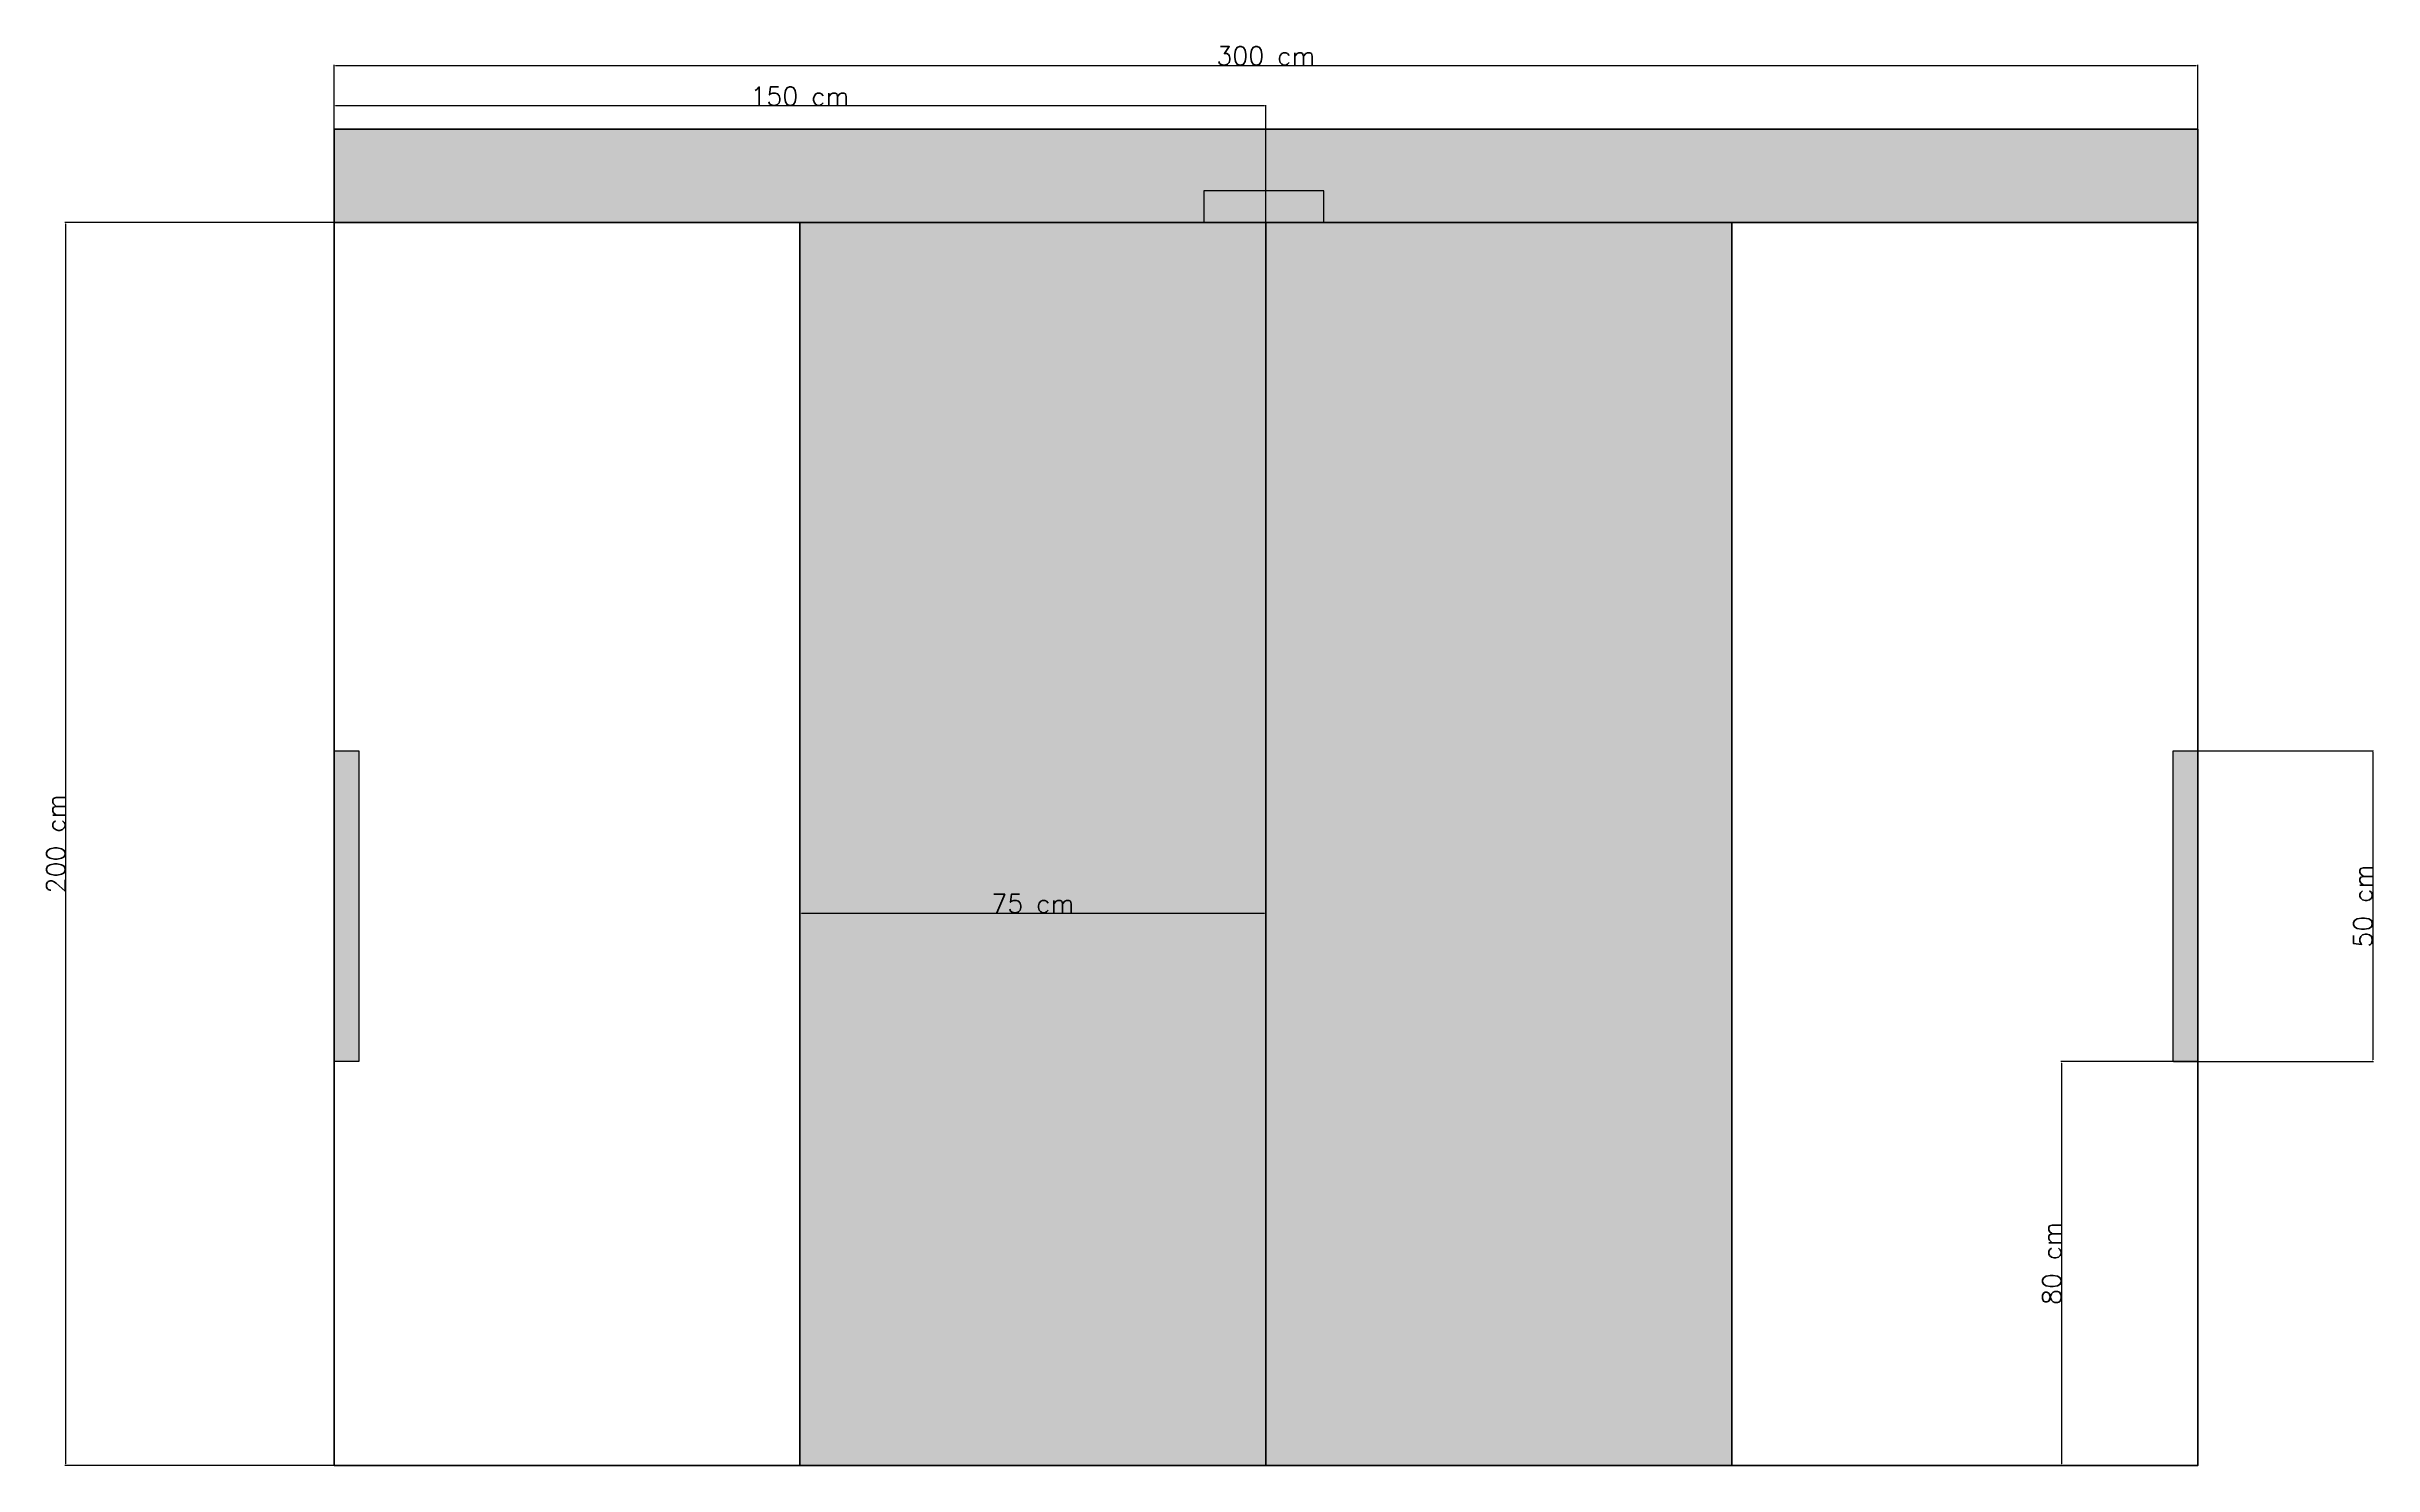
# Model space of a CAD drawing. Header units: millimetres. Extents: x -345 to 3401, y 2973 to 5256.
import ezdxf

# ---------------------------------------------------------------- set-up
doc = ezdxf.new("R2010")
doc.units = ezdxf.units.MM
doc.layers.add('SYMS', color=7, linetype='Continuous')
doc.styles.get("Standard").update_dxf_attribs({"font": 'arial.ttf'})
doc.styles.add('WD', font='romans.shx')
doc.dimstyles.new('ISO-25', dxfattribs={"dimtxt": 2.5, "dimasz": 2.5, "dimexe": 1.25, "dimexo": 0.625, "dimtad": 1, "dimtxsty": 'Standard', "dimcen": 2.5, "dimadec": 0, "dimazin": 0, "dimtfac": 1, "dimtmove": 0, "dimatfit": 3, "dimfxl": 1, "dimarcsym": 0})

# ---------------------------------------------------------------- blocks, each defined once
blk = doc.blocks.new('*D32')
at = {"layer": 'Defpoints', "color": 0, "transparency": 16777216}
for p in [(3078, 4123.1), (3078, 3623.1), (3399.4, 3623.1)]:
    blk.add_point(p, dxfattribs=at)
at = {"layer": 'SYMS', "color": 0, "lineweight": -2, "transparency": 16777216}
for p, q in [((3078.6, 4123.1), (3400.6, 4123.1)), ((3399.4, 4120.6), (3399.4, 3625.6)), ((3078.6, 3623.1), (3400.6, 3623.1))]:
    blk.add_line(p, q, dxfattribs=at)
at = {"layer": 'SYMS', "color": 0, "transparency": 16777216}
for points in [[(3398.9, 4120.6), (3399.8, 4120.6), (3399.4, 4123.1)], [(3398.9, 3625.6), (3399.8, 3625.6), (3399.4, 3623.1)]]:
    blk.add_solid(points, dxfattribs=at)
at = {"layer": 'SYMS', "color": 0, "transparency": 16777216, "insert": (3383.7, 3873.1), "char_height": 2.5, "attachment_point": 5, "rotation": 90, "style": 'WD'}
blk.add_mtext('{\\H12x;50 cm}', dxfattribs=at)
blk = doc.blocks.new('*D33')
at = {"layer": 'Defpoints', "color": 0, "transparency": 16777216}
for p in [(3117.9, 3623.1), (2898.5, 2973.1), (3117.9, 2973.1)]:
    blk.add_point(p, dxfattribs=at)
at = {"layer": 'SYMS', "color": 0, "lineweight": -2, "transparency": 16777216}
for p, q in [((3117.3, 3623.1), (2897.3, 3623.1)), ((2898.5, 3620.6), (2898.5, 2975.6)), ((3117.3, 2973.1), (2897.3, 2973.1))]:
    blk.add_line(p, q, dxfattribs=at)
at = {"layer": 'SYMS', "color": 0, "transparency": 16777216}
for points in [[(2898.1, 3620.6), (2898.9, 3620.6), (2898.5, 3623.1)], [(2898.1, 2975.6), (2898.9, 2975.6), (2898.5, 2973.1)]]:
    blk.add_solid(points, dxfattribs=at)
at = {"layer": 'SYMS', "color": 0, "transparency": 16777216, "insert": (2882.9, 3298.1), "char_height": 2.5, "attachment_point": 5, "rotation": 90, "style": 'WD'}
blk.add_mtext('{\\H12x;80 cm}', dxfattribs=at)
blk = doc.blocks.new('*D34')
at = {"layer": 'Defpoints', "color": 0, "transparency": 16777216}
for p in [(117.9, 5160.5), (117.9, 4973.1), (1617.9, 4973.1)]:
    blk.add_point(p, dxfattribs=at)
at = {"layer": 'SYMS', "color": 0, "lineweight": -2, "transparency": 16777216}
for p, q in [((117.9, 4973.7), (117.9, 5161.8)), ((1615.4, 5160.5), (120.4, 5160.5)), ((1617.9, 4973.7), (1617.9, 5161.8))]:
    blk.add_line(p, q, dxfattribs=at)
at = {"layer": 'SYMS', "color": 0, "transparency": 16777216}
for points in [[(120.4, 5161), (120.4, 5160.1), (117.9, 5160.5)], [(1615.4, 5161), (1615.4, 5160.1), (1617.9, 5160.5)]]:
    blk.add_solid(points, dxfattribs=at)
at = {"layer": 'SYMS', "color": 0, "transparency": 16777216, "insert": (867.9, 5176.2), "char_height": 2.5, "attachment_point": 5, "style": 'WD'}
blk.add_mtext('{\\H12x;150 cm}', dxfattribs=at)
blk = doc.blocks.new('*D35')
at = {"layer": 'Defpoints', "color": 0, "transparency": 16777216}
for p in [(3117.9, 5225.5), (117.9, 2973.1), (3117.9, 2973.1)]:
    blk.add_point(p, dxfattribs=at)
at = {"layer": 'SYMS', "color": 0, "lineweight": -2, "transparency": 16777216}
for p, q in [((117.9, 2973.7), (117.9, 5226.7)), ((120.4, 5225.5), (3115.4, 5225.5)), ((3117.9, 2973.7), (3117.9, 5226.7))]:
    blk.add_line(p, q, dxfattribs=at)
at = {"layer": 'SYMS', "color": 0, "transparency": 16777216}
for points in [[(120.4, 5225.9), (120.4, 5225.1), (117.9, 5225.5)], [(3115.4, 5225.9), (3115.4, 5225.1), (3117.9, 5225.5)]]:
    blk.add_solid(points, dxfattribs=at)
at = {"layer": 'SYMS', "color": 0, "transparency": 16777216, "insert": (1617.9, 5241.1), "char_height": 2.5, "attachment_point": 5, "style": 'WD'}
blk.add_mtext('{\\H12x;300 cm}', dxfattribs=at)
blk = doc.blocks.new('*D36')
at = {"layer": 'Defpoints', "color": 0, "transparency": 16777216}
for p in [(117.9, 4973.1), (-314.2, 2973.1), (117.9, 2973.1)]:
    blk.add_point(p, dxfattribs=at)
at = {"layer": 'SYMS', "color": 0, "lineweight": -2, "transparency": 16777216}
for p, q in [((117.3, 4973.1), (-315.4, 4973.1)), ((-314.2, 4970.6), (-314.2, 2975.6)), ((117.3, 2973.1), (-315.4, 2973.1))]:
    blk.add_line(p, q, dxfattribs=at)
at = {"layer": 'SYMS', "color": 0, "transparency": 16777216}
for points in [[(-314.6, 4970.6), (-313.8, 4970.6), (-314.2, 4973.1)], [(-314.6, 2975.6), (-313.8, 2975.6), (-314.2, 2973.1)]]:
    blk.add_solid(points, dxfattribs=at)
at = {"layer": 'SYMS', "color": 0, "transparency": 16777216, "insert": (-329.8, 3973.1), "char_height": 2.5, "attachment_point": 5, "rotation": 90, "style": 'WD'}
blk.add_mtext('{\\H12x;200 cm}', dxfattribs=at)
blk = doc.blocks.new('*D37')
at = {"layer": 'Defpoints', "color": 0, "transparency": 16777216}
for p in [(1617.9, 3861.6), (867.9, 2973.1), (1617.9, 2973.1)]:
    blk.add_point(p, dxfattribs=at)
at = {"layer": 'SYMS', "color": 0, "lineweight": -2, "transparency": 16777216}
for p, q in [((867.9, 2973.7), (867.9, 3862.9)), ((870.4, 3861.6), (1615.4, 3861.6)), ((1617.9, 2973.7), (1617.9, 3862.9))]:
    blk.add_line(p, q, dxfattribs=at)
at = {"layer": 'SYMS', "color": 0, "transparency": 16777216}
for points in [[(870.4, 3862), (870.4, 3861.2), (867.9, 3861.6)], [(1615.4, 3862), (1615.4, 3861.2), (1617.9, 3861.6)]]:
    blk.add_solid(points, dxfattribs=at)
at = {"layer": 'SYMS', "color": 0, "transparency": 16777216, "insert": (1242.9, 3877.2), "char_height": 2.5, "attachment_point": 5, "style": 'WD'}
blk.add_mtext('{\\H12x;75 cm}', dxfattribs=at)

msp = doc.modelspace()

# ---------------------------------------------------------------- hatches: boundary and pattern name
at = {"layer": 'SYMS', "true_color": 0x636466}
h = msp.add_hatch(color=251, dxfattribs=at)
h.dxf.hatch_style = 1
h.paths.add_polyline_path([(3117.939, 5123.081), (117.889, 5123.081), (117.889, 4973.081), (1517.889, 4973.081), (1517.889, 5023.934), (1711.316, 5023.934), (1711.316, 4973.081), (3117.939, 4973.081)])
at = {"layer": 'SYMS'}
h = msp.add_hatch(color=1, dxfattribs=at)
h.dxf.hatch_style = 1
h.paths.add_polyline_path([(157.869, 4123.132), (117.889, 4123.132), (117.889, 3623.117), (157.869, 3623.117)])
h.paths.add_polyline_path([(3117.939, 4123.132), (3077.959, 4123.132), (3077.959, 3623.117), (3117.939, 3623.117)])
h.paths.add_polyline_path([(1711.316, 5023.934), (1517.889, 5023.934), (1517.889, 4973.081), (1711.316, 4973.081)])
at = {"layer": 'SYMS', "true_color": 0xcecce6}
h = msp.add_hatch(dxfattribs=at)
h.set_pattern_fill('ANGLE', color=254)
h.set_pattern_definition([(0, (0, 0), (0, 6.985), [5.08, -1.905]), (90, (0, 0), (-6.985, 4e-16), [5.08, -1.905])])
h.paths.add_polyline_path([(1617.889, 4973.081), (867.889, 4973.081), (867.889, 2973.117), (1617.889, 2973.117)])
h.paths.add_polyline_path([(2367.889, 4973.081), (1617.889, 4973.081), (1617.889, 2973.117), (2367.889, 2973.117)])

# ---------------------------------------------------------------- linework, layer by layer
at = {"lineweight": 40}
for p, q in [((867.889, 4973.081), (867.889, 2973.117)), ((1617.889, 4973.081), (1617.889, 2973.117)), ((2367.889, 4973.081), (2367.889, 2973.117))]:
    msp.add_line(p, q, dxfattribs=at)
for points in [[(117.889, 4973.081), (3117.939, 4973.081), (3117.939, 5123.081), (117.889, 5123.081)], [(117.889, 4973.081), (3117.939, 4973.081), (3117.939, 2973.117), (117.889, 2973.117)]]:
    msp.add_lwpolyline(points, close=True, dxfattribs=at)
for points in [[(1517.889, 4973.081), (1711.316, 4973.081), (1711.316, 5023.934), (1517.889, 5023.934)], [(117.889, 4123.132), (157.869, 4123.132), (157.869, 3623.117), (117.889, 3623.117)], [(3077.959, 4123.132), (3117.939, 4123.132), (3117.939, 3623.117), (3077.959, 3623.117)]]:
    msp.add_lwpolyline(points, close=True)
at = {"layer": 'SYMS'}
for p, q in [((867.889, 4123.132), (867.298, 3877.013)), ((157.869, 4071.062), (157.869, 3623.117))]:
    msp.add_line(p, q, dxfattribs=at)

# ---------------------------------------------------------------- dimensions: what is measured, and where the dimension line sits
for base, p1, p2, text, picture, middle in [((3117.939, 5225.471), (117.889, 2973.117), (3117.939, 2973.117), '{\\H12x;300 cm}', '*D35', (1617.914, 5225.471)), ((117.889, 5160.542), (1617.889, 4973.081), (117.889, 4973.081), '{\\H12x;150 cm}', '*D34', (867.889, 5160.542))]:
    dim = msp.add_linear_dim(base=base, p1=p1, p2=p2, text=text, dimstyle='ISO-25', override={"dimtxsty": 'WD'}, dxfattribs=at)
    dim.commit()
    dim.dimension.update_dxf_attribs({"geometry": picture, "text_midpoint": middle, "dimtype": 160})
for base, p1, p2, text, picture, middle in [((-314.199, 2973.117), (117.889, 4973.081), (117.889, 2973.117), '{\\H12x;200 cm}', '*D36', (-329.824, 3973.099)), ((3399.364, 3623.117), (3077.959, 4123.132), (3077.959, 3623.117), '{\\H12x;50 cm}', '*D32', (3383.739, 3873.125))]:
    dim = msp.add_linear_dim(base=base, p1=p1, p2=p2, angle=90, text=text, dimstyle='ISO-25', override={"dimtxsty": 'WD'}, dxfattribs=at)
    dim.commit()
    dim.dimension.update_dxf_attribs({"geometry": picture, "text_midpoint": middle})
dim = msp.add_linear_dim(base=(1617.889, 3861.603), p1=(867.889, 2973.117), p2=(1617.889, 2973.117), text='{\\H12x;75 cm}', dimstyle='ISO-25', override={"dimtxsty": 'WD'}, dxfattribs=at)
dim.commit()
dim.dimension.update_dxf_attribs({"geometry": '*D37', "text_midpoint": (1242.889, 3877.228)})
dim = msp.add_linear_dim(base=(2898.501, 2973.117), p1=(3117.939, 3623.117), p2=(3117.939, 2973.117), angle=90, text='{\\H12x;80 cm}', dimstyle='ISO-25', override={"dimtxsty": 'WD'}, dxfattribs=at)
dim.commit()
dim.dimension.update_dxf_attribs({"geometry": '*D33', "text_midpoint": (2898.501, 3298.117), "dimtype": 160})

doc.saveas('drawing.dxf')
